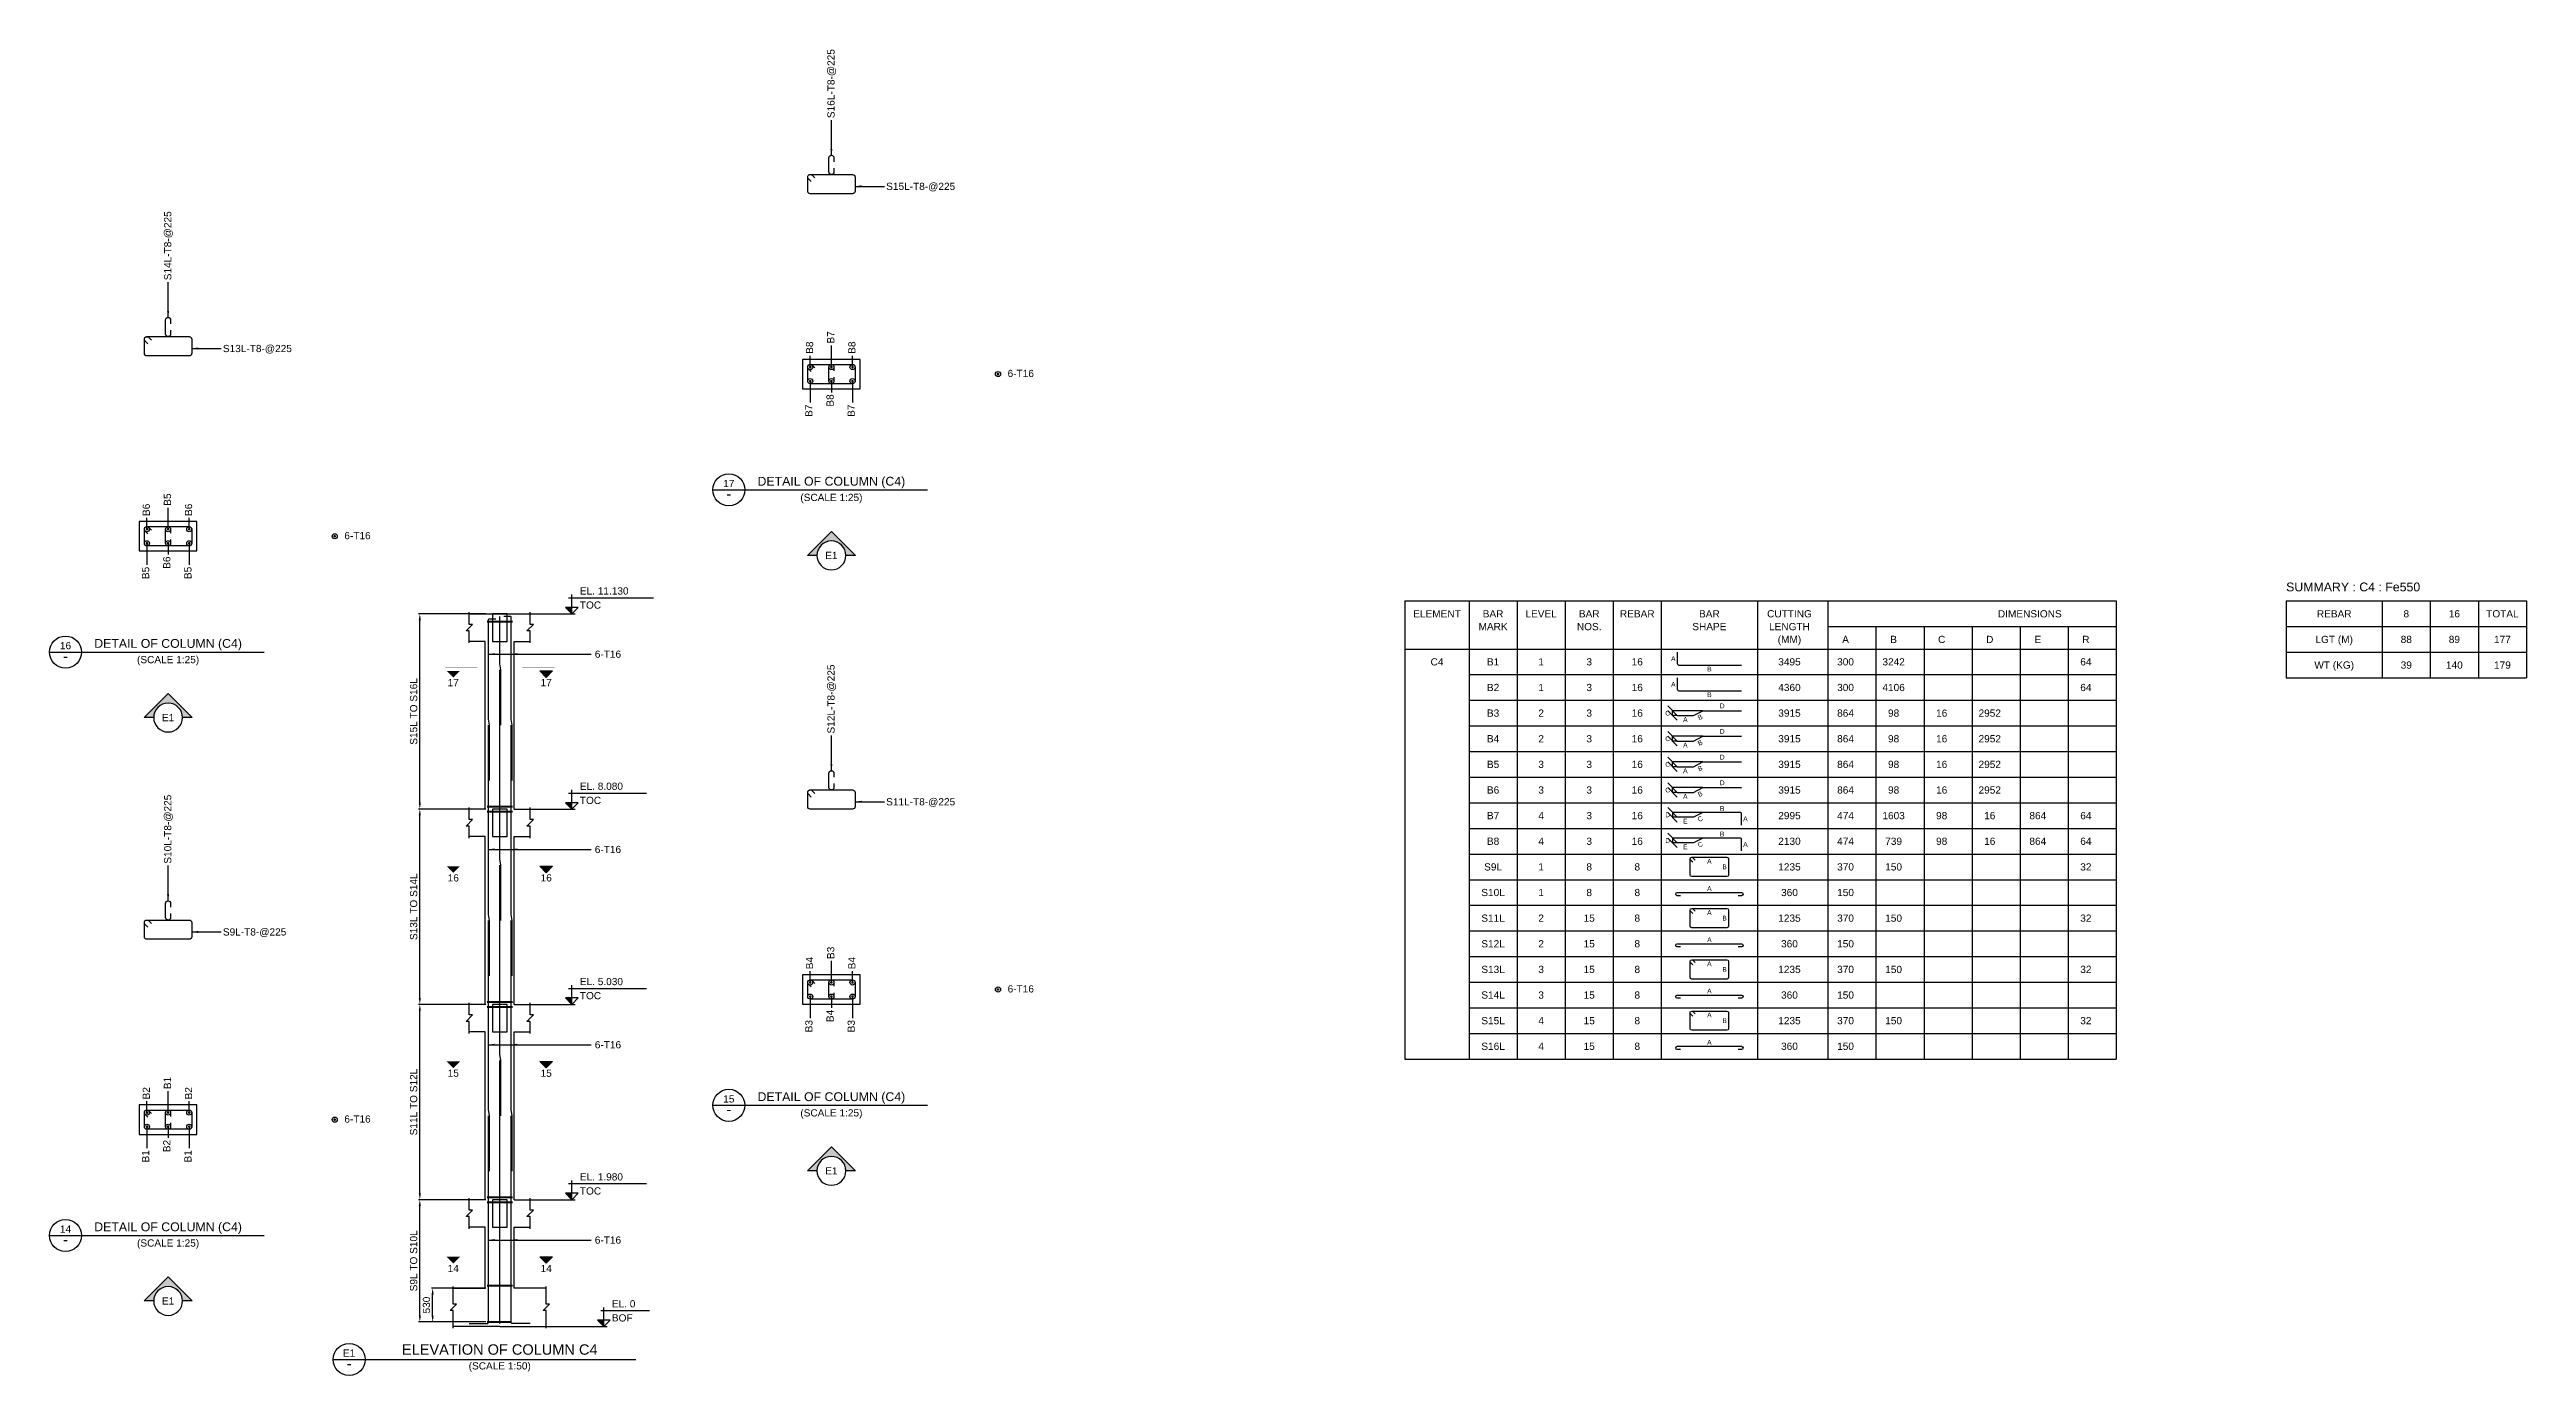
# Model space of a CAD drawing. Header units: inches. Extents: x -14050 to 64750, y -1525 to 593364.
# Drawn here: x -14050 to 63250, y 183029 to 224416 of the extents above; entities that cross this region are included whole.
import ezdxf
from ezdxf.enums import TextEntityAlignment as Align

# ---------------------------------------------------------------- set-up
doc = ezdxf.new("R2010")
doc.units = ezdxf.units.IN
doc.header["$MEASUREMENT"] = 0
for name, color, linetype in [('colSectionMarkLayer', 5, 'Continuous'), ('Concrete Line', 2, 'Continuous'), ('Dim', 31, 'Continuous'), ('Hatch', 25, 'Continuous'), ('Labels', 4, 'Continuous'), ('Link', 225, 'Continuous'), ('Reinforcement', 130, 'Continuous'), ('Schedule Border', 60, 'Continuous'), ('Schedule Header', 4, 'Continuous'), ('Text', 31, 'Continuous'), ('Text_Scale', 31, 'Continuous')]:
    doc.layers.add(name, color=color, linetype=linetype)
doc.styles.add('SC-BBS1', font='SansSerif')
doc.styles.add('SC-COL2', font='sanss___.ttf')
doc.styles.get("Standard").update_dxf_attribs({"font": 'txt.shx'})
doc.dimstyles.new('ColumnSch', dxfattribs={"dimtxt": 225, "dimasz": 200, "dimexe": 38, "dimexo": 38, "dimgap": 80, "dimtad": 1, "dimtoh": 1, "dimdec": 0, "dimzin": 0, "dimdsep": 46, "dimtxsty": 'SC-BBS1', "dimcen": 0.09, "dimclrd": 8, "dimclre": 8, "dimclrt": 31, "dimadec": 0, "dimazin": 0, "dimtfac": 1, "dimtdec": 0, "dimtix": 1, "dimtofl": 0, "dimtmove": 0, "dimatfit": 3, "dimfxl": 1, "dimtolj": 1, "dimtzin": 0, "dimarcsym": 0})
doc.dimstyles.new('SCBBSDim', dxfattribs={"dimtxt": 225, "dimasz": 0.18, "dimexe": 0, "dimexo": 0, "dimgap": 0, "dimtad": 1, "dimtoh": 1, "dimdec": 0, "dimzin": 0, "dimdsep": 46, "dimtxsty": 'Standard', "dimtsz": 150, "dimcen": 0.09, "dimclrd": 8, "dimclre": 8, "dimclrt": 3, "dimadec": 0, "dimazin": 0, "dimtfac": 1, "dimtdec": 0, "dimtix": 1, "dimtofl": 0, "dimtmove": 0, "dimatfit": 3, "dimfxl": 1, "dimtolj": 1, "dimtzin": 0, "dimarcsym": 0})
doc.dimstyles.get("Standard").update_dxf_attribs({"dimtxt": 0.18, "dimasz": 200, "dimexe": 0.18, "dimexo": 0.0625, "dimgap": 0.09, "dimtad": 0, "dimtih": 1, "dimtoh": 1, "dimdec": 4, "dimzin": 0, "dimdsep": 46, "dimtxsty": 'Standard', "dimcen": 0.09, "dimadec": 0, "dimazin": 0, "dimtfac": 1, "dimtdec": 4, "dimtofl": 0, "dimtmove": 0, "dimatfit": 3, "dimfxl": 1, "dimtolj": 1, "dimtzin": 0, "dimarcsym": 0})

msp = doc.modelspace()

# ---------------------------------------------------------------- texts
at = {"layer": 'colSectionMarkLayer', "style": 'SC-BBS1'}
for s, p in [('17', (-1450, 204769)), ('17', (1450, 204769)), ('16', (-1450, 198673)), ('16', (1450, 198673)), ('15', (-1450, 192577)), ('15', (1450, 192577)), ('14', (-1450, 186481)), ('14', (1450, 186481))]:
    msp.add_text(s, height=225, dxfattribs=at).set_placement(p, align=Align.TOP_CENTER)
at = {"layer": 'Dim', "style": 'SC-COL2'}
for s, p in [('B8', (9668, 214918)), ('B7', (10328, 215238)), ('B8', (10988, 214918)), ('B5', (-10372, 210176)), ('B6', (-11032, 209856)), ('B6', (-9712, 209856)), ('B3', (10328, 196028)), ('B4', (9668, 195708)), ('B4', (10988, 195708)), ('B2', (-11032, 191646)), ('B1', (-10372, 191966)), ('B2', (-9712, 191646))]:
    msp.add_text(s, height=225, rotation=90, dxfattribs=at).set_placement(p, align=Align.MIDDLE_LEFT)
for s, p in [('B8', (10308, 213654)), ('B7', (9648, 213334)), ('B7', (10968, 213334)), ('B5', (-11052, 208272)), ('B6', (-10392, 208592)), ('B5', (-9732, 208272)), ('B3', (9648, 194124)), ('B4', (10308, 194444)), ('B3', (10968, 194124)), ('B2', (-10392, 190382)), ('B1', (-11052, 190062)), ('B1', (-9732, 190062))]:
    msp.add_text(s, height=225, rotation=90, dxfattribs=at).set_placement(p, align=Align.MIDDLE_RIGHT)
at = {"layer": 'Dim', "style": 'SC-BBS1'}
for s, p in [('A', (36625, 205404)), ('B', (37750, 205079)), ('A', (36625, 204604)), ('B', (37750, 204279)), ('C', (36450, 203704)), ('A', (37000, 203504)), ('D', (38150, 203929)), ('C', (36450, 202904)), ('A', (37000, 202704)), ('D', (38150, 203129)), ('C', (36450, 202104)), ('A', (37000, 201904)), ('D', (38150, 202329)), ('C', (36450, 201304)), ('A', (37000, 201104)), ('D', (38150, 201529)), ('D', (36450, 200529)), ('E', (37000, 200329)), ('B', (38150, 200729)), ('A', (38875, 200404)), ('D', (36450, 199729)), ('E', (37000, 199529)), ('B', (38150, 199929)), ('A', (38875, 199604)), ('A', (37750, 199079)), ('B', (38225, 198904)), ('A', (37750, 198229)), ('A', (37750, 197479)), ('B', (38225, 197304)), ('A', (37750, 196629)), ('A', (37750, 195879)), ('B', (38225, 195704)), ('A', (37750, 195029)), ('A', (37750, 194279)), ('B', (38225, 194104)), ('A', (37750, 193429))]:
    msp.add_text(s, height=150, dxfattribs=at).set_placement(p, align=Align.MIDDLE_CENTER)
for s, p in [('B', (37462.5, 203579)), ('B', (37462.5, 202779)), ('B', (37462.5, 201979)), ('B', (37462.5, 201179)), ('C', (37462.5, 200404)), ('C', (37462.5, 199604))]:
    msp.add_text(s, height=150, rotation=26.565051, dxfattribs=at).set_placement(p, align=Align.MIDDLE_CENTER)
at = {"layer": 'Labels', "style": 'SC-BBS1'}
for s, height, p in [('DETAIL OF COLUMN (C4)', 275, (10350, 210721)), ('17', 225, (7150, 210691)), ('16', 225, (-13550, 205629)), ('DETAIL OF COLUMN (C4)', 275, (-10350, 205659)), ('15', 225, (7150, 191481)), ('DETAIL OF COLUMN (C4)', 275, (10350, 191511)), ('14', 225, (-13550, 187419)), ('DETAIL OF COLUMN (C4)', 275, (-10350, 187449)), ('ELEVATION OF COLUMN C4', 325, (0, 183579)), ('E1', 225, (-4700, 183549))]:
    msp.add_text(s, height=height, dxfattribs=at).set_placement(p, align=Align.BOTTOM_CENTER)
for s, height, p in [('-', 325, (7150, 210546)), ('E1', 225, (10350, 208626)), ('-', 325, (-13550, 205484)), ('E1', 225, (-10350, 203564)), ('-', 325, (7150, 191336)), ('E1', 225, (10350, 189416)), ('-', 325, (-13550, 187274)), ('E1', 225, (-10350, 185354)), ('-', 325, (-4700, 183404))]:
    msp.add_text(s, height=height, dxfattribs=at).set_placement(p, align=Align.MIDDLE_CENTER)
at = {"layer": 'Schedule Header', "style": 'SC-BBS1'}
msp.add_text('SUMMARY : C4 : Fe550', height=275, dxfattribs=at).set_placement((55750, 207504))
for s, p in [('ELEMENT', (29250, 206804)), ('MARK', (31000, 206404)), ('BAR', (31000, 206804)), ('LEVEL', (32500, 206804)), ('NOS.', (34000, 206404)), ('BAR', (34000, 206804)), ('REBAR', (35500, 206804)), ('SHAPE', (37750, 206404)), ('BAR', (37750, 206804)), ('CUTTING', (40250, 206804)), ('LENGTH', (40250, 206404)), ('DIMENSIONS', (47750, 206804)), ('REBAR', (57250, 206804)), ('8', (59500, 206804)), ('16', (61000, 206804)), ('TOTAL', (62500, 206804)), ('(MM)', (40250, 206004)), ('A', (42000, 206004)), ('B', (43500, 206004)), ('C', (45000, 206004)), ('D', (46500, 206004)), ('E', (48000, 206004)), ('R', (49500, 206004)), ('LGT (M)', (57250, 206004)), ('WT (KG)', (57250, 205204))]:
    msp.add_text(s, height=225, dxfattribs=at).set_placement(p, align=Align.MIDDLE_CENTER)
at = {"layer": 'Text', "style": 'SC-BBS1'}
for s, p in [('S16L-T8-@225', (10450, 222276)), ('S14L-T8-@225', (-10250, 217214)), ('S12L-T8-@225', (10450, 203066)), ('S10L-T8-@225', (-10250, 199004))]:
    msp.add_text(s, height=225, rotation=90, dxfattribs=at).set_placement(p)
for s, p in [('S15L-T8-@225', (12060, 220146)), ('S13L-T8-@225', (-8640, 215084)), ('6-T16', (15850, 214306)), ('6-T16', (-4850, 209244)), ('S11L-T8-@225', (12060, 200936)), ('S9L-T8-@225', (-8640, 196874)), ('6-T16', (15850, 195096)), ('6-T16', (-4850, 191034))]:
    msp.add_text(s, height=225, dxfattribs=at).set_placement(p, align=Align.MIDDLE_LEFT)
for p in [(10350, 210256), (-10350, 205194), (10350, 191046), (-10350, 186984)]:
    msp.add_text('(SCALE 1:25)', height=225, dxfattribs=at).set_placement(p, align=Align.BOTTOM_CENTER)
for s, p in [('TOC', (2500, 206964)), ('EL. 11.130', (2500, 207404)), ('TOC', (2500, 200868)), ('EL. 8.080', (2500, 201308)), ('TOC', (2500, 194772)), ('EL. 5.030', (2500, 195212)), ('TOC', (2500, 188676)), ('EL. 1.980', (2500, 189116)), ('EL. 0', (3500, 185154)), ('BOF', (3500, 184714))]:
    msp.add_text(s, height=225, dxfattribs=at).set_placement(p)
for s, p in [('88', (59500, 206004)), ('89', (61000, 206004)), ('177', (62500, 206004)), ('C4', (29250, 205304)), ('B1', (31000, 205304)), ('1', (32500, 205304)), ('3', (34000, 205304)), ('16', (35500, 205304)), ('3495', (40250, 205304)), ('300', (42000, 205304)), ('3242', (43500, 205304)), ('64', (49500, 205304)), ('39', (59500, 205204)), ('140', (61000, 205204)), ('179', (62500, 205204)), ('B2', (31000, 204504)), ('1', (32500, 204504)), ('3', (34000, 204504)), ('16', (35500, 204504)), ('4360', (40250, 204504)), ('300', (42000, 204504)), ('4106', (43500, 204504)), ('64', (49500, 204504)), ('B3', (31000, 203704)), ('2', (32500, 203704)), ('3', (34000, 203704)), ('16', (35500, 203704)), ('3915', (40250, 203704)), ('864', (42000, 203704)), ('98', (43500, 203704)), ('16', (45000, 203704)), ('2952', (46500, 203704)), ('B4', (31000, 202904)), ('2', (32500, 202904)), ('3', (34000, 202904)), ('16', (35500, 202904)), ('3915', (40250, 202904)), ('864', (42000, 202904)), ('98', (43500, 202904)), ('16', (45000, 202904)), ('2952', (46500, 202904)), ('B5', (31000, 202104)), ('3', (32500, 202104)), ('3', (34000, 202104)), ('16', (35500, 202104)), ('3915', (40250, 202104)), ('864', (42000, 202104)), ('98', (43500, 202104)), ('16', (45000, 202104)), ('2952', (46500, 202104)), ('B6', (31000, 201304)), ('3', (32500, 201304)), ('3', (34000, 201304)), ('16', (35500, 201304)), ('3915', (40250, 201304)), ('864', (42000, 201304)), ('98', (43500, 201304)), ('16', (45000, 201304)), ('2952', (46500, 201304)), ('B7', (31000, 200504)), ('4', (32500, 200504)), ('3', (34000, 200504)), ('16', (35500, 200504)), ('2995', (40250, 200504)), ('474', (42000, 200504)), ('1603', (43500, 200504)), ('98', (45000, 200504)), ('16', (46500, 200504)), ('864', (48000, 200504)), ('64', (49500, 200504)), ('B8', (31000, 199704)), ('4', (32500, 199704)), ('3', (34000, 199704)), ('16', (35500, 199704)), ('2130', (40250, 199704)), ('474', (42000, 199704)), ('739', (43500, 199704)), ('98', (45000, 199704)), ('16', (46500, 199704)), ('864', (48000, 199704)), ('64', (49500, 199704)), ('S9L', (31000, 198904)), ('1', (32500, 198904)), ('8', (34000, 198904)), ('8', (35500, 198904)), ('1235', (40250, 198904)), ('370', (42000, 198904)), ('150', (43500, 198904)), ('32', (49500, 198904)), ('S10L', (31000, 198104)), ('1', (32500, 198104)), ('8', (34000, 198104)), ('8', (35500, 198104)), ('360', (40250, 198104)), ('150', (42000, 198104)), ('S11L', (31000, 197304)), ('2', (32500, 197304)), ('15', (34000, 197304)), ('8', (35500, 197304)), ('1235', (40250, 197304)), ('370', (42000, 197304)), ('150', (43500, 197304)), ('32', (49500, 197304)), ('S12L', (31000, 196504)), ('2', (32500, 196504)), ('15', (34000, 196504)), ('8', (35500, 196504)), ('360', (40250, 196504)), ('150', (42000, 196504)), ('S13L', (31000, 195704)), ('3', (32500, 195704)), ('15', (34000, 195704)), ('8', (35500, 195704)), ('1235', (40250, 195704)), ('370', (42000, 195704)), ('150', (43500, 195704)), ('32', (49500, 195704)), ('S14L', (31000, 194904)), ('3', (32500, 194904)), ('15', (34000, 194904)), ('8', (35500, 194904)), ('360', (40250, 194904)), ('150', (42000, 194904)), ('S15L', (31000, 194104)), ('4', (32500, 194104)), ('15', (34000, 194104)), ('8', (35500, 194104)), ('1235', (40250, 194104)), ('370', (42000, 194104)), ('150', (43500, 194104)), ('32', (49500, 194104)), ('S16L', (31000, 193304)), ('4', (32500, 193304)), ('15', (34000, 193304)), ('8', (35500, 193304)), ('360', (40250, 193304)), ('150', (42000, 193304))]:
    msp.add_text(s, height=225, dxfattribs=at).set_placement(p, align=Align.MIDDLE_CENTER)
at = {"layer": 'Text', "char_height": 225, "attachment_point": 1, "style": 'SC-BBS1'}
for insert in [(2966.5, 205656.5), (2966.5, 199560.5), (2966.5, 193464.5), (2966.5, 187368.5)]:
    msp.add_mtext('6-T16', dxfattribs=dict(at, insert=insert))
at = {"layer": 'Text_Scale', "style": 'SC-BBS1'}
msp.add_text('(SCALE 1:50)', height=225, dxfattribs=at).set_placement((0, 183149), align=Align.BOTTOM_CENTER)

# ---------------------------------------------------------------- blocks, each defined once
blk = doc.blocks.new('*D42')
at = {"color": 8, "linetype": 'ByBlock', "lineweight": -2}
for p, q in [((-432, 188516), (-2532, 188516)), ((-2494, 184898), (-2494, 188316)), ((-432, 184698), (-2532, 184698))]:
    blk.add_line(p, q, dxfattribs=at)
at = {"color": 8}
for points in [[(-2494, 188516), (-2461, 188316), (-2527, 188316)], [(-2494, 184698), (-2527, 184898), (-2461, 184898)]]:
    blk.add_solid(points, dxfattribs=at)
at = {"layer": 'DEFPOINTS', "color": 31}
for p in [(-394, 188516), (-2494, 184698), (-394, 184698)]:
    blk.add_point(p, dxfattribs=at)
at = {"color": 31, "insert": (-2686, 186607), "char_height": 225, "attachment_point": 5, "rotation": 90, "style": 'SC-BBS1'}
blk.add_mtext('\\A1;S9L TO S10L', dxfattribs=at)
blk = doc.blocks.new('*D43')
at = {"color": 8, "linetype": 'ByBlock', "lineweight": -2}
for p, q in [((-432, 185754), (-2132, 185754)), ((-2094, 184898), (-2094, 185554)), ((-432, 184698), (-2132, 184698))]:
    blk.add_line(p, q, dxfattribs=at)
at = {"color": 8}
for points in [[(-2094, 185754), (-2061, 185554), (-2127, 185554)], [(-2094, 184698), (-2127, 184898), (-2061, 184898)]]:
    blk.add_solid(points, dxfattribs=at)
at = {"layer": 'DEFPOINTS', "color": 31}
for p in [(-394, 185754), (-2094, 184698), (-394, 184698)]:
    blk.add_point(p, dxfattribs=at)
at = {"color": 31, "insert": (-2286, 185226), "char_height": 225, "attachment_point": 5, "rotation": 90, "style": 'SC-BBS1'}
blk.add_mtext('\\A1;530', dxfattribs=at)
blk = doc.blocks.new('*D44')
at = {"color": 8, "linetype": 'ByBlock', "lineweight": -2}
for p, q in [((-432, 194612), (-2532, 194612)), ((-2494, 188716), (-2494, 194412)), ((-432, 188516), (-2532, 188516))]:
    blk.add_line(p, q, dxfattribs=at)
at = {"color": 8}
for points in [[(-2494, 194612), (-2461, 194412), (-2527, 194412)], [(-2494, 188516), (-2527, 188716), (-2461, 188716)]]:
    blk.add_solid(points, dxfattribs=at)
at = {"layer": 'DEFPOINTS', "color": 31}
for p in [(-394, 194612), (-2494, 188516), (-394, 188516)]:
    blk.add_point(p, dxfattribs=at)
at = {"color": 31, "insert": (-2686, 191564), "char_height": 225, "attachment_point": 5, "rotation": 90, "style": 'SC-BBS1'}
blk.add_mtext('\\A1;S11L TO S12L', dxfattribs=at)
blk = doc.blocks.new('*D45')
at = {"color": 8, "linetype": 'ByBlock', "lineweight": -2}
for p, q in [((-432, 200708), (-2532, 200708)), ((-2494, 194812), (-2494, 200508)), ((-432, 194612), (-2532, 194612))]:
    blk.add_line(p, q, dxfattribs=at)
at = {"color": 8}
for points in [[(-2494, 200708), (-2461, 200508), (-2527, 200508)], [(-2494, 194612), (-2527, 194812), (-2461, 194812)]]:
    blk.add_solid(points, dxfattribs=at)
at = {"layer": 'DEFPOINTS', "color": 31}
for p in [(-394, 200708), (-2494, 194612), (-394, 194612)]:
    blk.add_point(p, dxfattribs=at)
at = {"color": 31, "insert": (-2686, 197660), "char_height": 225, "attachment_point": 5, "rotation": 90, "style": 'SC-BBS1'}
blk.add_mtext('\\A1;S13L TO S14L', dxfattribs=at)
blk = doc.blocks.new('*D46')
at = {"color": 8, "linetype": 'ByBlock', "lineweight": -2}
for p, q in [((-432, 206804), (-2532, 206804)), ((-2494, 200908), (-2494, 206604)), ((-432, 200708), (-2532, 200708))]:
    blk.add_line(p, q, dxfattribs=at)
at = {"color": 8}
for points in [[(-2494, 206804), (-2461, 206604), (-2527, 206604)], [(-2494, 200708), (-2527, 200908), (-2461, 200908)]]:
    blk.add_solid(points, dxfattribs=at)
at = {"layer": 'DEFPOINTS', "color": 31}
for p in [(-394, 206804), (-2494, 200708), (-394, 200708)]:
    blk.add_point(p, dxfattribs=at)
at = {"color": 31, "insert": (-2686, 203756), "char_height": 225, "attachment_point": 5, "rotation": 90, "style": 'SC-BBS1'}
blk.add_mtext('\\A1;S15L TO S16L', dxfattribs=at)
blk = doc.blocks.new('*D47')
at = {"color": 8, "linetype": 'ByBlock', "lineweight": -2}
for p, q in [((36750, 203629), (36450, 203929)), ((36450, 203779), (36750, 203479)), ((37550, 203779), (36600, 203779)), ((36600, 203629), (36600, 203779)), ((36750, 203629), (36600, 203629))]:
    blk.add_line(p, q, dxfattribs=at)
at = {"layer": 'DEFPOINTS', "color": 31}
for p in [(36600, 203629), (36750, 203629), (37550, 203779)]:
    blk.add_point(p, dxfattribs=at)
blk = doc.blocks.new('*D48')
at = {"color": 8, "linetype": 'ByBlock', "lineweight": -2}
for p, q in [((36750, 202829), (36450, 203129)), ((36450, 202979), (36750, 202679)), ((37550, 202979), (36600, 202979)), ((36600, 202829), (36600, 202979)), ((36750, 202829), (36600, 202829))]:
    blk.add_line(p, q, dxfattribs=at)
at = {"layer": 'DEFPOINTS', "color": 31}
for p in [(36600, 202829), (36750, 202829), (37550, 202979)]:
    blk.add_point(p, dxfattribs=at)
blk = doc.blocks.new('*D49')
at = {"color": 8, "linetype": 'ByBlock', "lineweight": -2}
for p, q in [((36750, 202029), (36450, 202329)), ((36450, 202179), (36750, 201879)), ((37550, 202179), (36600, 202179)), ((36600, 202029), (36600, 202179)), ((36750, 202029), (36600, 202029))]:
    blk.add_line(p, q, dxfattribs=at)
at = {"layer": 'DEFPOINTS', "color": 31}
for p in [(36600, 202029), (36750, 202029), (37550, 202179)]:
    blk.add_point(p, dxfattribs=at)
blk = doc.blocks.new('*D50')
at = {"color": 8, "linetype": 'ByBlock', "lineweight": -2}
for p, q in [((36750, 201229), (36450, 201529)), ((36450, 201379), (36750, 201079)), ((37550, 201379), (36600, 201379)), ((36600, 201229), (36600, 201379)), ((36750, 201229), (36600, 201229))]:
    blk.add_line(p, q, dxfattribs=at)
at = {"layer": 'DEFPOINTS', "color": 31}
for p in [(36600, 201229), (36750, 201229), (37550, 201379)]:
    blk.add_point(p, dxfattribs=at)
blk = doc.blocks.new('*D51')
at = {"color": 8, "linetype": 'ByBlock', "lineweight": -2}
for p, q in [((36750, 200454), (36450, 200754)), ((36450, 200604), (36750, 200304)), ((37550, 200604), (36600, 200604)), ((36600, 200604), (36600, 200454)), ((37250, 200454), (36600, 200454))]:
    blk.add_line(p, q, dxfattribs=at)
at = {"layer": 'DEFPOINTS', "color": 31}
for p in [(36600, 200604), (37250, 200454), (37550, 200604)]:
    blk.add_point(p, dxfattribs=at)
blk = doc.blocks.new('*D52')
at = {"color": 8, "linetype": 'ByBlock', "lineweight": -2}
for p, q in [((36750, 199654), (36450, 199954)), ((36450, 199804), (36750, 199504)), ((37550, 199804), (36600, 199804)), ((36600, 199804), (36600, 199654)), ((37250, 199654), (36600, 199654))]:
    blk.add_line(p, q, dxfattribs=at)
at = {"layer": 'DEFPOINTS', "color": 31}
for p in [(36600, 199804), (37250, 199654), (37550, 199804)]:
    blk.add_point(p, dxfattribs=at)

# ---------------------------------------------------------------- dimensions: what is measured, and where the dimension line sits
at = {"layer": 'Dim', "lineweight": 50}
for p1, p2, distance, text, picture, middle in [((-394, 200708), (-394, 206804), 2100, 'S15L TO S16L', '*D46', (-2494, 203756)), ((-394, 194612), (-394, 200708), 2100, 'S13L TO S14L', '*D45', (-2494, 197660)), ((-394, 188516), (-394, 194612), 2100, 'S11L TO S12L', '*D44', (-2494, 191564)), ((-394, 184698), (-394, 188516), 2100, 'S9L TO S10L', '*D42', (-2494, 186607)), ((-394, 184698), (-394, 185754), 1700, '530', '*D43', (-2094, 185226))]:
    dim = msp.add_aligned_dim(p1=p1, p2=p2, distance=distance, text=text, dimstyle='ColumnSch', dxfattribs=at)
    dim.commit()
    dim.dimension.update_dxf_attribs({"geometry": picture, "text_midpoint": middle})
at = {"layer": 'Dim'}
for base, p1, p2, picture, middle in [((36600, 203779), (36750, 203629), (37550, 203779), '*D47', (36600, 203704)), ((36600, 202979), (36750, 202829), (37550, 202979), '*D48', (36600, 202904)), ((36600, 202179), (36750, 202029), (37550, 202179), '*D49', (36600, 202104)), ((36600, 201379), (36750, 201229), (37550, 201379), '*D50', (36600, 201304)), ((36600, 200454), (37550, 200604), (37250, 200454), '*D51', (36600, 200529)), ((36600, 199654), (37550, 199804), (37250, 199654), '*D52', (36600, 199729))]:
    dim = msp.add_linear_dim(base=base, p1=p1, p2=p2, angle=90, text=' ', dimstyle='SCBBSDim', dxfattribs=at)
    dim.commit()
    dim.dimension.update_dxf_attribs({"geometry": picture, "text_midpoint": middle})

# ---------------------------------------------------------------- hatches: boundary and pattern name
at = {"layer": 'Hatch'}
h = msp.add_hatch(color=256, dxfattribs=at)
edge = h.paths.add_edge_path(flags=16)
edge.add_line((9900, 208626), (9600, 208626))
edge.add_line((9600, 208626), (10350, 209376))
edge.add_line((10350, 209376), (11100, 208626))
edge.add_line((11100, 208626), (10800, 208626))
edge.add_arc((10350, 208626), 450, 0, 180)
for points in [[(2250, 206804), (2250, 207004), (2050, 207004)], [(-1650, 205019), (-1450, 204819), (-1250, 205019), (-1650, 205019)], [(1650, 205019), (1450, 204819), (1250, 205019), (1650, 205019)], [(2250, 200708), (2250, 200908), (2050, 200908)], [(-1650, 198923), (-1450, 198723), (-1250, 198923), (-1650, 198923)], [(1650, 198923), (1450, 198723), (1250, 198923), (1650, 198923)], [(2250, 194612), (2250, 194812), (2050, 194812)], [(-1650, 192827), (-1450, 192627), (-1250, 192827), (-1650, 192827)], [(1650, 192827), (1450, 192627), (1250, 192827), (1650, 192827)], [(2250, 188516), (2250, 188716), (2050, 188716)], [(-1650, 186731), (-1450, 186531), (-1250, 186731), (-1650, 186731)], [(1650, 186731), (1450, 186531), (1250, 186731), (1650, 186731)], [(3250, 184554), (3250, 184754), (3050, 184754)]]:
    msp.add_hatch(color=256, dxfattribs=at).paths.add_polyline_path(points, flags=0)
h = msp.add_hatch(color=256, dxfattribs=at)
edge = h.paths.add_edge_path(flags=16)
edge.add_line((-10800, 203564), (-11100, 203564))
edge.add_line((-11100, 203564), (-10350, 204314))
edge.add_line((-10350, 204314), (-9600, 203564))
edge.add_line((-9600, 203564), (-9900, 203564))
edge.add_arc((-10350, 203564), 450, 0, 180)
h = msp.add_hatch(color=256, dxfattribs=at)
edge = h.paths.add_edge_path(flags=16)
edge.add_line((9900, 189416), (9600, 189416))
edge.add_line((9600, 189416), (10350, 190166))
edge.add_line((10350, 190166), (11100, 189416))
edge.add_line((11100, 189416), (10800, 189416))
edge.add_arc((10350, 189416), 450, 0, 180)
h = msp.add_hatch(color=256, dxfattribs=at)
edge = h.paths.add_edge_path(flags=16)
edge.add_line((-10800, 185354), (-11100, 185354))
edge.add_line((-11100, 185354), (-10350, 186104))
edge.add_line((-10350, 186104), (-9600, 185354))
edge.add_line((-9600, 185354), (-9900, 185354))
edge.add_arc((-10350, 185354), 450, 0, 180)

# ---------------------------------------------------------------- linework, layer by layer
at = {"lineweight": 50}
for p, q in [((-394, 206564), (394, 206564)), ((-394, 200788), (394, 200788)), ((-394, 200628), (394, 200628)), ((-394, 194692), (394, 194692)), ((-394, 194532), (394, 194532)), ((-394, 188596), (394, 188596)), ((-394, 188436), (394, 188436)), ((-394, 185834), (394, 185834)), ((-394, 184698), (370, 184698))]:
    msp.add_line(p, q, dxfattribs=at)
at = {"layer": 'colSectionMarkLayer'}
for p, q in [((6650, 210671), (13350, 210671)), ((2150, 207304), (4800, 207304)), ((2250, 206804), (2250, 207404)), ((450, 206804), (2350, 206804)), ((-14050, 205609), (-7350, 205609)), ((2150, 201208), (4575, 201208)), ((2250, 200708), (2250, 201308)), ((450, 200708), (2350, 200708)), ((2150, 195112), (4575, 195112)), ((2250, 194612), (2250, 195212)), ((450, 194612), (2350, 194612)), ((6650, 191461), (13350, 191461)), ((2150, 189016), (4575, 189016)), ((2250, 188516), (2250, 189116)), ((450, 188516), (2350, 188516)), ((-14050, 187399), (-7350, 187399)), ((3150, 185054), (4675, 185054)), ((3250, 184554), (3250, 185154)), ((1450, 184554), (3350, 184554)), ((-5200, 183529), (4250, 183529))]:
    msp.add_line(p, q, dxfattribs=at)
for points in [[(9900, 208626), (9600, 208626), (10350, 209376), (11100, 208626), (10800, 208626, 1), (9900, 208626, 1), (10800, 208626)], [(-10800, 203564), (-11100, 203564), (-10350, 204314), (-9600, 203564), (-9900, 203564, 1), (-10800, 203564, 1), (-9900, 203564)], [(9900, 189416), (9600, 189416), (10350, 190166), (11100, 189416), (10800, 189416, 1), (9900, 189416, 1), (10800, 189416)], [(-10800, 185354), (-11100, 185354), (-10350, 186104), (-9600, 185354), (-9900, 185354, 1), (-10800, 185354, 1), (-9900, 185354)]]:
    msp.add_lwpolyline(points, format="xyb", dxfattribs=at)
for points in [[(2250, 206804), (2450, 207004), (2050, 207004)], [(2250, 200708), (2450, 200908), (2050, 200908)], [(2250, 194612), (2450, 194812), (2050, 194812)], [(2250, 188516), (2450, 188716), (2050, 188716)], [(3250, 184554), (3450, 184754), (3050, 184754)]]:
    msp.add_lwpolyline(points, close=True, dxfattribs=at)
at = {"layer": 'colSectionMarkLayer', "const_width": 5}
for points in [[(-700, 205119), (-1700, 205119)], [(-1650, 205019), (-1450, 204819), (-1250, 205019), (-1650, 205019)], [(700, 205119), (1700, 205119)], [(-700, 199023), (-1700, 199023)], [(-1650, 198923), (-1450, 198723), (-1250, 198923), (-1650, 198923)], [(700, 199023), (1700, 199023)], [(-700, 192927), (-1700, 192927)], [(-1650, 192827), (-1450, 192627), (-1250, 192827), (-1650, 192827)], [(700, 192927), (1700, 192927)], [(-700, 186831), (-1700, 186831)], [(-1650, 186731), (-1450, 186531), (-1250, 186731), (-1650, 186731)], [(700, 186831), (1700, 186831)]]:
    msp.add_lwpolyline(points, dxfattribs=at)
at = {"layer": 'colSectionMarkLayer'}
for points in [[(1650, 205019), (1450, 204819), (1250, 205019), (1650, 205019)], [(1650, 198923), (1450, 198723), (1250, 198923), (1650, 198923)], [(1650, 192827), (1450, 192627), (1250, 192827), (1650, 192827)], [(1650, 186731), (1450, 186531), (1250, 186731), (1650, 186731)]]:
    msp.add_lwpolyline(points, dxfattribs=at)
for centre in [(7150, 210671), (-13550, 205609), (7150, 191461), (-13550, 187399), (-4700, 183529)]:
    msp.add_circle(centre, 500, dxfattribs=at)
at = {"layer": 'Concrete Line'}
for p, q in [((-950, 206804), (950, 206804)), ((-450, 205944), (-950, 205944)), ((-450, 200708), (-450, 205944)), ((450, 200708), (450, 205944)), ((450, 205944), (950, 205944)), ((-450, 200708), (-950, 200708)), ((-450, 200708), (-450, 200708)), ((-450, 200708), (-450, 200708)), ((450, 200708), (450, 200708)), ((450, 200708), (450, 200708)), ((450, 200708), (950, 200708)), ((-450, 199848), (-950, 199848)), ((-450, 194612), (-450, 199848)), ((450, 194612), (450, 199848)), ((450, 199848), (950, 199848)), ((-450, 194612), (-950, 194612)), ((-450, 194612), (-450, 194612)), ((-450, 194612), (-450, 194612)), ((450, 194612), (450, 194612)), ((450, 194612), (450, 194612)), ((450, 194612), (950, 194612)), ((-450, 193752), (-950, 193752)), ((-450, 188516), (-450, 193752)), ((450, 188516), (450, 193752)), ((450, 193752), (950, 193752)), ((-450, 188516), (-950, 188516)), ((-450, 188516), (-450, 188516)), ((-450, 188516), (-450, 188516)), ((450, 188516), (450, 188516)), ((450, 188516), (450, 188516)), ((450, 188516), (950, 188516)), ((-450, 187656), (-950, 187656)), ((-450, 185754), (-450, 187656)), ((450, 185754), (450, 187656)), ((450, 187656), (950, 187656)), ((-1450, 185754), (-450, 185754)), ((1450, 185754), (450, 185754)), ((1450, 185754), (450, 185754)), ((0, 184554), (-1450, 184554)), ((0, 184554), (1450, 184554))]:
    msp.add_line(p, q, dxfattribs=at)
for points in [[(9450, 213826), (11250, 213826), (11250, 213826), (11250, 214746), (11250, 214746), (9450, 214746), (9450, 214746), (9450, 213826)], [(-11250, 208764), (-9450, 208764), (-9450, 208764), (-9450, 209684), (-9450, 209684), (-11250, 209684), (-11250, 209684), (-11250, 208764)], [(-230, 206804), (-230, 205944), (230, 205944), (230, 206804)], [(-230, 200708), (-230, 199848), (230, 199848), (230, 200708)], [(9450, 194616), (11250, 194616), (11250, 194616), (11250, 195536), (11250, 195536), (9450, 195536), (9450, 195536), (9450, 194616)], [(-230, 194612), (-230, 193752), (230, 193752), (230, 194612)], [(-11250, 190554), (-9450, 190554), (-9450, 190554), (-9450, 191474), (-9450, 191474), (-11250, 191474), (-11250, 191474), (-11250, 190554)], [(-230, 188516), (-230, 187656), (230, 187656), (230, 188516)]]:
    msp.add_lwpolyline(points, close=True, dxfattribs=at)
for points in [[(-950, 205894), (-950, 206274), (-1050, 206274), (-850, 206474), (-950, 206474), (-950, 206854)], [(950, 205894), (950, 206274), (850, 206274), (1050, 206474), (950, 206474), (950, 206854)], [(-950, 199798), (-950, 200178), (-1050, 200178), (-850, 200378), (-950, 200378), (-950, 200758)], [(950, 199798), (950, 200178), (850, 200178), (1050, 200378), (950, 200378), (950, 200758)], [(-950, 193702), (-950, 194082), (-1050, 194082), (-850, 194282), (-950, 194282), (-950, 194662)], [(950, 193702), (950, 194082), (850, 194082), (1050, 194282), (950, 194282), (950, 194662)], [(-950, 187606), (-950, 187986), (-1050, 187986), (-850, 188186), (-950, 188186), (-950, 188566)], [(950, 187606), (950, 187986), (850, 187986), (1050, 188186), (950, 188186), (950, 188566)], [(-1450, 184504), (-1450, 185054), (-1550, 185054), (-1350, 185254), (-1450, 185254), (-1450, 185804)], [(1450, 184504), (1450, 185054), (1350, 185054), (1550, 185254), (1450, 185254), (1450, 185804)]]:
    msp.add_lwpolyline(points, dxfattribs=at)
at = {"layer": 'Dim', "color": 8}
for p, q in [((10350, 214538), (10350, 215178)), ((9690, 214538), (9690, 214858)), ((11010, 214538), (11010, 214858)), ((9690, 214034), (9690, 213394)), ((10350, 214034), (10350, 213714)), ((11010, 214034), (11010, 213394)), ((-11010, 209476), (-11010, 209796)), ((-10350, 209476), (-10350, 210116)), ((-9690, 209476), (-9690, 209796)), ((-11010, 208972), (-11010, 208332)), ((-10350, 208972), (-10350, 208652)), ((-9690, 208972), (-9690, 208332)), ((9690, 195328), (9690, 195648)), ((10350, 195328), (10350, 195968)), ((11010, 195328), (11010, 195648)), ((9690, 194824), (9690, 194184)), ((10350, 194824), (10350, 194504)), ((11010, 194824), (11010, 194184)), ((-10350, 191266), (-10350, 191906)), ((-11010, 191266), (-11010, 191586)), ((-9690, 191266), (-9690, 191586)), ((-11010, 190762), (-11010, 190122)), ((-10350, 190762), (-10350, 190442)), ((-9690, 190762), (-9690, 190122))]:
    msp.add_line(p, q, dxfattribs=at)
at = {"layer": 'Link'}
for points in [[(10430, 220716), (10430, 220596, -1), (10270, 220596), (10270, 221036, -1), (10430, 221036), (10430, 220916)], [(9718.3, 220294.6), (9633.4, 220379.4, -0.668178), (9690, 220516), (11010, 220516, -0.4142136), (11090, 220436), (11090, 219996, -0.4142136), (11010, 219916), (9690, 219916, -0.4142136), (9610, 219996), (9610, 220436, -0.6681793), (9746.6, 220492.6), (9831.4, 220407.7)], [(-10270, 215654), (-10270, 215534, -1), (-10430, 215534), (-10430, 215974, -1), (-10270, 215974), (-10270, 215854)], [(-10981.7, 215232.6), (-11066.6, 215317.4, -0.668178), (-11010, 215454), (-9690, 215454, -0.4142136), (-9610, 215374), (-9610, 214934, -0.4142136), (-9690, 214854), (-11010, 214854, -0.4142136), (-11090, 214934), (-11090, 215374, -0.6681793), (-10953.4, 215430.6), (-10868.6, 215345.7)], [(9718.3, 214364.6), (9633.4, 214449.4, -0.668178), (9690, 214586), (11010, 214586, -0.4142136), (11090, 214506), (11090, 214066, -0.4142136), (11010, 213986), (9690, 213986, -0.4142136), (9610, 214066), (9610, 214506, -0.6681793), (9746.6, 214562.6), (9831.4, 214477.7)], [(10430, 214186), (10430, 214066, -1), (10270, 214066), (10270, 214506, -1), (10430, 214506), (10430, 214386)], [(-10981.7, 209302.6), (-11066.6, 209387.4, -0.668178), (-11010, 209524), (-9690, 209524, -0.4142136), (-9610, 209444), (-9610, 209004, -0.4142136), (-9690, 208924), (-11010, 208924, -0.4142136), (-11090, 209004), (-11090, 209444, -0.6681793), (-10953.4, 209500.6), (-10868.6, 209415.7)], [(-10270, 209124), (-10270, 209004, -1), (-10430, 209004), (-10430, 209444, -1), (-10270, 209444), (-10270, 209324)], [(10430, 201506), (10430, 201386, -1), (10270, 201386), (10270, 201826, -1), (10430, 201826), (10430, 201706)], [(9718.3, 201084.6), (9633.4, 201169.4, -0.668178), (9690, 201306), (11010, 201306, -0.4142136), (11090, 201226), (11090, 200786, -0.4142136), (11010, 200706), (9690, 200706, -0.4142136), (9610, 200786), (9610, 201226, -0.6681793), (9746.6, 201282.6), (9831.4, 201197.7)], [(-10981.7, 197022.6), (-11066.6, 197107.4, -0.668178), (-11010, 197244), (-9690, 197244, -0.4142136), (-9610, 197164), (-9610, 196724, -0.4142136), (-9690, 196644), (-11010, 196644, -0.4142136), (-11090, 196724), (-11090, 197164, -0.6681793), (-10953.4, 197220.6), (-10868.6, 197135.7)], [(-10270, 197444), (-10270, 197324, -1), (-10430, 197324), (-10430, 197764, -1), (-10270, 197764), (-10270, 197644)], [(9718.3, 195154.6), (9633.4, 195239.4, -0.668178), (9690, 195376), (11010, 195376, -0.4142136), (11090, 195296), (11090, 194856, -0.4142136), (11010, 194776), (9690, 194776, -0.4142136), (9610, 194856), (9610, 195296, -0.6681793), (9746.6, 195352.6), (9831.4, 195267.7)], [(10430, 194976), (10430, 194856, -1), (10270, 194856), (10270, 195296, -1), (10430, 195296), (10430, 195176)], [(-10981.7, 191092.6), (-11066.6, 191177.4, -0.668178), (-11010, 191314), (-9690, 191314, -0.4142136), (-9610, 191234), (-9610, 190794, -0.4142136), (-9690, 190714), (-11010, 190714, -0.4142136), (-11090, 190794), (-11090, 191234, -0.6681793), (-10953.4, 191290.6), (-10868.6, 191205.7)], [(-10270, 190914), (-10270, 190794, -1), (-10430, 190794), (-10430, 191234, -1), (-10270, 191234), (-10270, 191114)]]:
    msp.add_lwpolyline(points, format="xyb", dxfattribs=at)
at = {"layer": 'Reinforcement', "color": 130, "const_width": 40}
for points in [[(9670, 214506, 1), (9710, 214506, 1)], [(10330, 214506, 1), (10370, 214506, 1)], [(10990, 214506, 1), (11030, 214506, 1)], [(15530, 214286, 1), (15570, 214286, 1)], [(9670, 214066, 1), (9710, 214066, 1)], [(10330, 214066, 1), (10370, 214066, 1)], [(10990, 214066, 1), (11030, 214066, 1)], [(-11030, 209444, 1), (-10990, 209444, 1)], [(-10370, 209444, 1), (-10330, 209444, 1)], [(-9710, 209444, 1), (-9670, 209444, 1)], [(-11030, 209004, 1), (-10990, 209004, 1)], [(-10370, 209004, 1), (-10330, 209004, 1)], [(-9710, 209004, 1), (-9670, 209004, 1)], [(-5170, 209224, 1), (-5130, 209224, 1)], [(9670, 195296, 1), (9710, 195296, 1)], [(9670, 194856, 1), (9710, 194856, 1)], [(10330, 195296, 1), (10370, 195296, 1)], [(10330, 194856, 1), (10370, 194856, 1)], [(10990, 195296, 1), (11030, 195296, 1)], [(10990, 194856, 1), (11030, 194856, 1)], [(15530, 195076, 1), (15570, 195076, 1)], [(-11030, 191234, 1), (-10990, 191234, 1)], [(-10370, 191234, 1), (-10330, 191234, 1)], [(-9710, 191234, 1), (-9670, 191234, 1)], [(-5170, 191014, 1), (-5130, 191014, 1)], [(-11030, 190794, 1), (-10990, 190794, 1)], [(-10370, 190794, 1), (-10330, 190794, 1)], [(-9710, 190794, 1), (-9670, 190794, 1)]]:
    msp.add_lwpolyline(points, format="xyb", close=True, dxfattribs=at)
at = {"layer": 'Reinforcement'}
for points in [[(-322, 201598), (-322, 203326), (-354, 203518), (-354, 206614, -0.4142136), (-324, 206644), (-124, 206644)], [(386, 201598), (386, 203326), (354, 203518), (354, 206694, 0.4142136), (324, 206724), (124, 206724)], [(36750, 205604), (36750, 205254, 0.5), (36800, 205204), (38750, 205204)], [(36750, 204804), (36750, 204454, 0.5), (36800, 204404), (38750, 204404)], [(38750, 200204), (38750, 200554, 0.5), (38700, 200604), (37550, 200604), (37250, 200454), (36750, 200454)], [(38750, 199404), (38750, 199754, 0.5), (38700, 199804), (37550, 199804), (37250, 199654), (36750, 199654)], [(37235.4, 199047.9), (37164.6, 199118.6, -0.1989124), (37150, 199154, -0.4142046), (37200, 199204, -0.1989044), (37235.4, 199189.4), (37306.1, 199118.6)], [(36850, 198004), (36750, 198004, -1), (36750, 198104), (38750, 198104, -1), (38750, 198004), (38650, 198004)], [(37235.4, 197447.9), (37164.6, 197518.6, -0.1989124), (37150, 197554, -0.4142046), (37200, 197604, -0.1989044), (37235.4, 197589.4), (37306.1, 197518.6)], [(36850, 196404), (36750, 196404, -1), (36750, 196504), (38750, 196504, -1), (38750, 196404), (38650, 196404)], [(37235.4, 195847.9), (37164.6, 195918.6, -0.1989124), (37150, 195954, -0.4142046), (37200, 196004, -0.1989044), (37235.4, 195989.4), (37306.1, 195918.6)], [(36850, 194804), (36750, 194804, -1), (36750, 194904), (38750, 194904, -1), (38750, 194804), (38650, 194804)], [(37235.4, 194247.9), (37164.6, 194318.6, -0.1989124), (37150, 194354, -0.4142046), (37200, 194404, -0.1989044), (37235.4, 194389.4), (37306.1, 194318.6)], [(36850, 193204), (36750, 193204, -1), (36750, 193304), (38750, 193304, -1), (38750, 193204), (38650, 193204)], [(-954, 184650), (-384, 184650, 0.4142136), (-354, 184680), (-354, 191134)], [(954, 184650), (384, 184650, -0.4142136), (354, 184680), (354, 191134)]]:
    msp.add_lwpolyline(points, format="xyb", dxfattribs=at)
for points in [[(32, 203326), (32, 205054), (0, 205246), (0, 206724), (0, 206724), (0, 206724)], [(32, 197230), (32, 198958), (0, 199150), (0, 205054)], [(-322, 195502), (-322, 197230), (-354, 197422), (-354, 203326)], [(386, 195502), (386, 197230), (354, 197422), (354, 203326)], [(36750, 203629), (37250, 203629), (37550, 203779), (38750, 203779)], [(36750, 202829), (37250, 202829), (37550, 202979), (38750, 202979)], [(36750, 202029), (37250, 202029), (37550, 202179), (38750, 202179)], [(36750, 201229), (37250, 201229), (37550, 201379), (38750, 201379)], [(32, 191134), (32, 192862), (0, 193054), (0, 198958)], [(-322, 189406), (-322, 191134), (-354, 191326), (-354, 197230)], [(386, 189406), (386, 191134), (354, 191326), (354, 197230)], [(0, 184650), (0, 184650), (0, 184650), (0, 192862)]]:
    msp.add_lwpolyline(points, dxfattribs=at)
for points in [[(37150, 199154, -0.4142046), (37200, 199204), (38300, 199204, -0.4142046), (38350, 199154), (38350, 198654, -0.4142046), (38300, 198604), (37200, 198604, -0.4142046), (37150, 198654)], [(37150, 197554, -0.4142046), (37200, 197604), (38300, 197604, -0.4142046), (38350, 197554), (38350, 197054, -0.4142046), (38300, 197004), (37200, 197004, -0.4142046), (37150, 197054)], [(37150, 195954, -0.4142046), (37200, 196004), (38300, 196004, -0.4142046), (38350, 195954), (38350, 195454, -0.4142046), (38300, 195404), (37200, 195404, -0.4142046), (37150, 195454)], [(37150, 194354, -0.4142046), (37200, 194404), (38300, 194404, -0.4142046), (38350, 194354), (38350, 193854, -0.4142046), (38300, 193804), (37200, 193804, -0.4142046), (37150, 193854)]]:
    msp.add_lwpolyline(points, format="xyb", close=True, dxfattribs=at)
at = {"layer": 'Reinforcement', "color": 130}
for centre in [(9690, 214506), (9690, 214066), (10350, 214506), (10350, 214066), (11010, 214506), (11010, 214066), (15550, 214286), (-11010, 209444), (-10350, 209444), (-9690, 209444), (-11010, 209004), (-10350, 209004), (-9690, 209004), (-5150, 209224), (9690, 195296), (9690, 194856), (10350, 195296), (10350, 194856), (11010, 195296), (11010, 194856), (15550, 195076), (-11010, 191234), (-10350, 191234), (-9690, 191234), (-5150, 191014), (-11010, 190794), (-10350, 190794), (-9690, 190794)]:
    msp.add_circle(centre, 80, dxfattribs=at)
at = {"layer": 'Schedule Border'}
for p, q in [((28250, 207204), (50450, 207204)), ((28250, 207204), (28250, 192904)), ((30250, 207204), (30250, 192904)), ((31750, 207204), (31750, 192904)), ((33250, 207204), (33250, 192904)), ((34750, 207204), (34750, 192904)), ((36250, 207204), (36250, 192904)), ((39250, 207204), (39250, 192904)), ((41450, 207204), (41450, 192904)), ((50450, 207204), (50450, 192904)), ((55750, 207204), (63250, 207204)), ((55750, 207204), (55750, 204804)), ((58750, 207204), (58750, 204804)), ((60250, 207204), (60250, 204804)), ((61750, 207204), (61750, 204804)), ((63250, 207204), (63250, 204804)), ((41450, 206404), (50450, 206404)), ((42950, 206404), (42950, 192904)), ((44450, 206404), (44450, 192904)), ((45950, 206404), (45950, 192904)), ((47450, 206404), (47450, 192904)), ((48950, 206404), (48950, 192904)), ((55750, 206404), (63250, 206404)), ((28250, 205704), (50450, 205704)), ((30250, 204904), (50450, 204904)), ((55750, 205604), (63250, 205604)), ((30250, 204104), (50450, 204104)), ((55750, 204804), (63250, 204804)), ((30250, 203304), (50450, 203304)), ((30250, 202504), (50450, 202504)), ((30250, 201704), (50450, 201704)), ((30250, 200904), (50450, 200904)), ((30250, 200104), (50450, 200104)), ((30250, 199304), (50450, 199304)), ((30250, 198504), (50450, 198504)), ((30250, 197704), (50450, 197704)), ((30250, 196904), (50450, 196904)), ((30250, 196104), (50450, 196104)), ((30250, 195304), (50450, 195304)), ((30250, 194504), (50450, 194504)), ((30250, 193704), (50450, 193704)), ((28250, 192904), (50450, 192904)), ((30250, 192904), (50450, 192904))]:
    msp.add_line(p, q, dxfattribs=at)

msp.set_redraw_order([(e.dxf.handle, doc.entitydb.next_handle()) for e in msp.query("TEXT MTEXT ATTDEF DIMENSION ARC_DIMENSION")])  # texts and dimensions are drawn at this point

# ---------------------------------------------------------------- leaders
at = {"layer": 'Dim', "color": 8}
for points in [[(10350, 221116), (10350, 222216)], [(11090, 220146), (12010, 220146)], [(-10350, 216054), (-10350, 217154)], [(-9610, 215084), (-8690, 215084)], [(-354, 205544), (2854, 205544)], [(354, 205544), (2854, 205544)], [(10350, 201906), (10350, 203006)], [(11090, 200936), (12010, 200936)], [(-354, 199448), (2854, 199448)], [(354, 199448), (2854, 199448)], [(-10350, 197844), (-10350, 198944)], [(-9610, 196874), (-8690, 196874)], [(-354, 193352), (2854, 193352)], [(354, 193352), (2854, 193352)], [(-354, 187256), (2854, 187256)], [(354, 187256), (2854, 187256)]]:
    msp.add_leader(points, dimstyle='Standard', dxfattribs=at)

doc.saveas('drawing.dxf')
